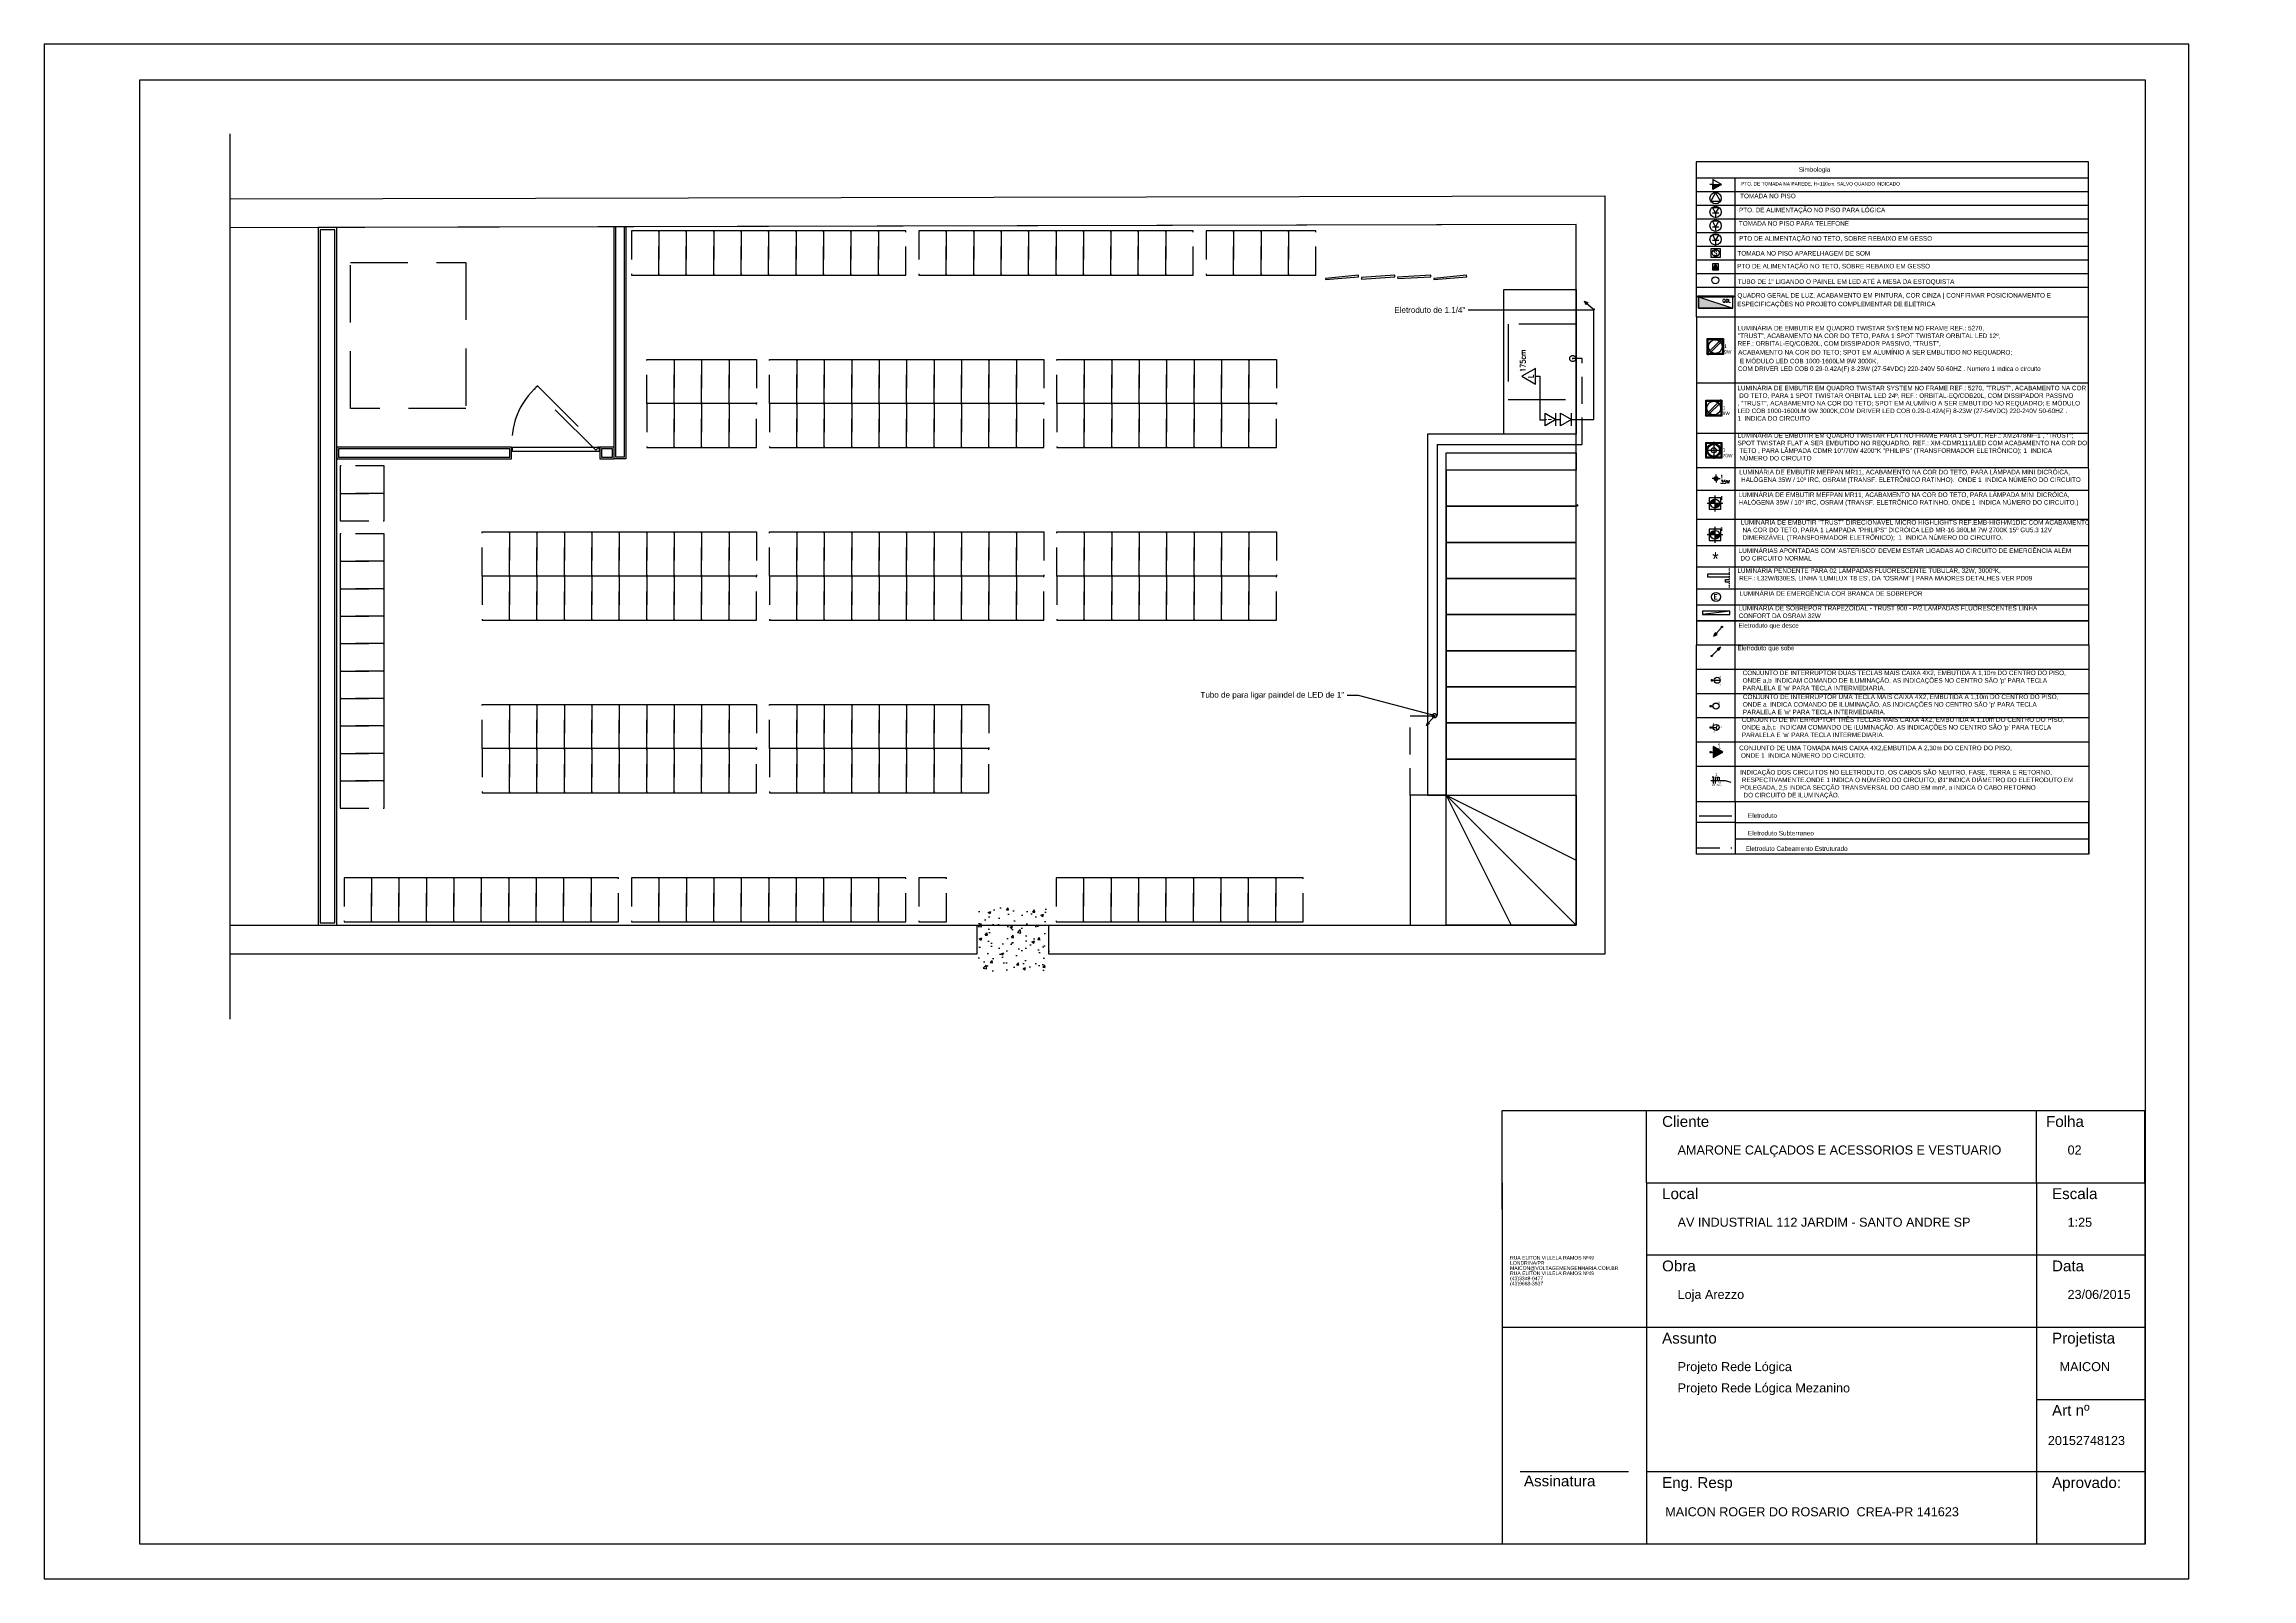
# Paper-space layout 'Projeto Lógica Mezanino' of a CAD drawing. Header units: millimetres. Extents: x 6 to 618, y 3 to 428.
# The model-space entities are those that its viewports show. They can reach past a viewport. Long polylines and large blocks are cut down to what shows.
import ezdxf
from ezdxf import colors
from ezdxf.entities.mleader import LeaderData, LeaderLine
from ezdxf.enums import TextEntityAlignment as Align
from ezdxf.math import Vec2, Vec3

# ---------------------------------------------------------------- set-up
doc = ezdxf.new("R2010")
doc.units = ezdxf.units.MM
for name, pattern in [('DASHDOT', [1, 0.5, -0.25, 0, -0.25]), ('DASHED', [0.75, 0.5, -0.25]), ('HIDDEN', [9.525, 6.35, -3.175])]:
    doc.linetypes.add(name, pattern=pattern)
for name, color, linetype in [('1', 1, 'Continuous'), ('ALVEN_M', 140, 'Continuous'), ('DIVIS_F', 60, 'Continuous'), ('DIVIS_M', 3, 'Continuous'), ('DIVIS_P', 60, 'HIDDEN'), ('Eletroduto 4', 10, 'Continuous'), ('Eletroduto 5', 2, 'Continuous'), ('Eletrodutos Dados', 170, 'Continuous'), ('ESCAD_M', 33, 'Continuous'), ('ESQUA_P', 101, 'HIDDEN'), ('Fases', 7, 'Continuous'), ('GRAFISMO_P', 52, 'DASHDOT'), ('LUMINARIA_TETO', 10, 'Continuous'), ('MARGEM', 227, 'Continuous'), ('MOVEL_M', 42, 'Continuous'), ('MOVEL_P', 41, 'HIDDEN'), ('TEXTO_CIRCUITO', 7, 'Continuous'), ('TOMADA', 10, 'Continuous'), ('Tomada Logica', 170, 'Continuous'), ('Vieport', 6, 'Continuous')]:
    doc.layers.add(name, color=color, linetype=linetype)
doc.layers.add('DI-Textos do quadro', color=7, linetype='Continuous', lineweight=20)
doc.layers.get('MOVEL_M').off()
doc.layers.get('Vieport').off()
doc.styles.add('ARIAL', font='arial.ttf')
doc.styles.add('BEBO_[REGULAR]', font='arial.ttf')
doc.styles.add('carimbos$0$XrefBarra$0$COTA', font='ROMANS.shx', dxfattribs={"width": 0.9})
doc.styles.add('ROMANS', font='ROMANS.SHX', dxfattribs={"height": 1.5})
doc.styles.get("Standard").update_dxf_attribs({"font": 'arial.ttf', "height": 1})
doc.styles.add('Texto Legenda', font='arial.ttf', dxfattribs={"height": 2.5})
doc.styles.add('Z_AUX1', font='romans.shx', dxfattribs={"width": 0.85, "height": 0.15})
doc.styles.add('Z_AUX50', font='romans.shx', dxfattribs={"width": 0.85, "height": 7.5})

# ---------------------------------------------------------------- blocks, each defined once
blk = doc.blocks.new('Legenda ABNT')
for p, q in [((134.35, 22.25), (312.35, 22.25)), ((134.35, -5.1), (134.35, 22.25)), ((174.35, 2.25), (174.35, 22.25)), ((282.35, 2.25), (282.35, 22.25)), ((312.35, 2.25), (312.35, 22.25)), ((312.35, 22.25), (312.35, 22.25)), ((134.35, 2.25), (134.35, -77.75)), ((174.35, 2.25), (312.35, 2.25)), ((174.35, 2.25), (174.35, -77.75)), ((282.35, 2.25), (282.35, -77.75)), ((312.35, 2.25), (312.35, -77.75)), ((174.35, -17.75), (312.35, -17.75)), ((134.35, -37.75), (312.35, -37.75)), ((282.35, -57.75), (312.35, -57.75)), ((134.35, -77.75), (134.35, -97.75)), ((139.35, -77.75), (169.35, -77.75)), ((174.35, -77.75), (312.35, -77.75)), ((174.35, -77.75), (174.35, -97.75)), ((282.35, -77.75), (282.35, -97.75)), ((312.35, -77.75), (312.35, -97.75)), ((134.35, -97.75), (312.35, -97.75)), ((312.35, -97.75), (312.35, -97.75))]:
    blk.add_line(p, q)
for s, height, p in [('Cliente', 3, (178.63, 17.73)), ('Folha', 3, (284.97, 17.73)), ('Local', 3, (178.63, -2.27)), ('Escala', 3, (286.63, -2.27)), ('RUA ELITON VILLELA RAMOS Nº49 ', 1, (136.53, -19.02)), ('(43)3348-0477', 1, (136.53, -24.74)), ('LONDRINA/PR', 1, (136.53, -20.45)), ('MAICON@VOLTAGEMENGENHARIA.COM.BR', 1, (136.53, -21.88)), ('RUA ELITON VILLELA RAMOS Nº49 ', 1, (136.53, -23.31)), ('Obra', 3, (178.63, -22.27)), ('Data', 3, (286.63, -22.27)), ('(43)9668-3937', 1, (136.53, -26.17)), ('Assunto', 3, (178.63, -42.27)), ('Projetista', 3, (286.63, -42.27)), ('Art nº', 3, (286.63, -62.27)), ('Assinatura', 3, (140.37, -81.82)), ('Eng. Resp', 3, (178.63, -82.27)), ('Aprovado:', 3, (286.63, -82.27))]:
    blk.add_text(s, height=height).set_placement(p)
at = {"style": 'Texto Legenda'}
for tag, p in [('CLIENTE:', (182.93, 10.08)), ('FOLHA', (290.93, 10.08)), ('LOCAL', (182.93, -9.92)), ('ESCALA', (290.93, -9.92)), ('OBRA', (182.93, -29.92)), ('DATA:', (290.93, -29.92)), ('D1', (182.93, -49.92)), ('PROJETISTA', (288.73, -49.92)), ('D2', (182.93, -55.8)), ('D3', (182.93, -61.83)), ('D4', (182.93, -67.86)), ('D5', (182.93, -73.89)), ('APROVADO:', (290.93, -89.92))]:
    blk.add_attdef(tag, p, '', height=2.5, dxfattribs=at)
blk = doc.blocks.new('mini-dicroica')
at = {"color": 0}
for q in [(-0.175, 0), (0, 0.175), (0, -0.175), (0.175, 0)]:
    blk.add_line((0, 0), q, dxfattribs=at)
at = {"color": 0, "const_width": 0.111}
blk.add_lwpolyline([(-0.056, 0, 1), (0.056, 0, 1)], format="xyb", close=True, dxfattribs=at)
at = {"color": 2, "style": 'ROMANS'}
for tag, p in [('GRAU', (0.184, -0.164)), ('POTENCIA', (0.19, -0.434))]:
    blk.add_attdef(tag, p, '', height=0.15, dxfattribs=at)
blk = doc.blocks.new('l-dicro-exn')
h = blk.add_hatch(color=0)
h.paths.add_polyline_path([(0, 0.194, 0.414214), (-0.194, 0), (0, 0)])
h.paths.add_polyline_path([(0.194, 0), (0, 0), (0, -0.194, 0.414214)])
at = {"color": 0}
for p, q in [((0, 0), (-0.349, 0)), ((0, 0), (0, 0.349)), ((0.349, 0), (0, 0)), ((0, -0.349), (0, 0))]:
    blk.add_line(p, q, dxfattribs=at)
blk.add_lwpolyline([(-0.25, -0.25), (0.25, -0.25), (0.25, 0.25), (-0.25, 0.25)], close=True, dxfattribs=at)
blk.add_circle((0, 0), 0.194, dxfattribs=at)
at = {"color": 0, "style": 'ROMANS'}
blk.add_attdef('EX?', (0.237, 0.169), '', height=0.15, dxfattribs=at)
blk = doc.blocks.new('LUMINARIA FLUOR 36W')
at = {"color": 0}
blk.add_line((-60, -7), (60, 7), dxfattribs=at)
blk.add_lwpolyline([(-60, -7), (60, -7), (60, 7), (-60, 7)], close=True, dxfattribs=at)
blk = doc.blocks.new('LUMINARIA EMERGENCIA')
at = {"color": 0}
blk.add_circle((0, 0), 0.197, dxfattribs=at)
at = {"color": 0, "style": 'carimbos$0$XrefBarra$0$COTA'}
blk.add_text('E', height=0.2, rotation=0.00033, dxfattribs=at).set_placement((-0.1, -0.1))
blk = doc.blocks.new('LUMINARIA TRUST_AR111')
at = {"color": 0}
for points in [[(-0.38, -0.318), (0.324, 0.375)], [(-0.324, -0.375), (0.38, 0.318)]]:
    blk.add_lwpolyline(points, dxfattribs=at)
for points in [[(-0.352, 0.347), (0.352, 0.347), (0.352, -0.347), (-0.352, -0.347)], [(-0.312, 0.307), (0.312, 0.307), (0.312, -0.307), (-0.312, -0.307)]]:
    blk.add_lwpolyline(points, close=True, dxfattribs=at)
blk.add_circle((0, 0), 0.3, dxfattribs=at)
at = {"color": 0, "style": 'BEBO_[REGULAR]'}
blk.add_attdef('GRAU', (0.392, -0.057), '', height=0.15, dxfattribs=at)
blk.add_attdef('VOLTAGEM', text='', height=0.15, dxfattribs=at).set_placement((0.392, -0.351), align=Align.BOTTOM_LEFT)
blk = doc.blocks.new('LUMINARIA TRUST_CDMR')
at = {"color": 0}
for p, q in [((-0.38, 0), (0.38, 0)), ((0, 0.375), (0, -0.375))]:
    blk.add_line(p, q, dxfattribs=at)
for points in [[(-0.352, 0.347), (0.352, 0.347), (0.352, -0.347), (-0.352, -0.347)], [(-0.312, 0.307), (0.312, 0.307), (0.312, -0.307), (-0.312, -0.307)]]:
    blk.add_lwpolyline(points, close=True, dxfattribs=at)
for radius in [0.3, 0.26, 0.11]:
    blk.add_circle((0, 0), radius, dxfattribs=at)
at = {"color": 0, "style": 'BEBO_[REGULAR]'}
blk.add_attdef('GRAU', (0.392, -0.057), '', height=0.15, dxfattribs=at)
blk.add_attdef('VOLTAGEM', text='', height=0.15, dxfattribs=at).set_placement((0.392, -0.351), align=Align.BOTTOM_LEFT)
blk = doc.blocks.new('*U63')
at = {"layer": 'TOMADA'}
blk.add_line((-1, 0), (1, 0), dxfattribs=at)
blk = doc.blocks.new('*U64')
at = {"layer": 'TOMADA', "color": 0, "linetype": 'ByBlock', "lineweight": -2, "transparency": 16777216}
blk.add_blockref('*U63', (3428.8, 3815.7), dxfattribs=at)
for p, rotation in [((3430.3, 3816.6), 239.9999999999999), ((3430.3, 3814.8), 119.9999999999999)]:
    blk.add_blockref('*U63', p, dxfattribs=dict(at, rotation=rotation))
blk = doc.blocks.new('*U42')
for points in [[(0, -3), (3, -3), (3, 0), (0, 0)], [(3, 0), (195, 0), (195, -3), (3, -3)], [(195, -3), (198, -3), (198, 0), (195, 0)], [(0, -3), (3, -3), (3, -60), (0, -60)], [(195, -3), (198, -3), (198, -60), (195, -60)], [(0, -63), (3, -63), (3, -60), (0, -60)], [(3, -63), (195, -63), (195, -60), (3, -60)], [(195, -63), (198, -63), (198, -60), (195, -60)]]:
    blk.add_lwpolyline(points, close=True)
at = {"layer": 'MOVEL_P', "ltscale": 0.5}
for points in [[(4, -31.3), (4, -0.8), (23, -0.8), (23, -31.3)], [(23, -31.3), (23, -0.8), (42, -0.8), (42, -31.3)], [(42, -31.3), (42, -0.8), (61, -0.8), (61, -31.3)], [(61, -31.3), (61, -0.8), (80, -0.8), (80, -31.3)], [(80, -31.3), (80, -0.8), (99, -0.8), (99, -31.3)], [(99, -31.3), (99, -0.8), (118, -0.8), (118, -31.3)], [(118, -31.3), (118, -0.8), (137, -0.8), (137, -31.3)], [(137, -31.3), (137, -0.8), (156, -0.8), (156, -31.3)], [(156, -31.3), (156, -0.8), (175, -0.8), (175, -31.3)], [(175, -31.3), (175, -0.8), (194, -0.8), (194, -31.3)], [(4, -31.3), (4, -61.8), (23, -61.8), (23, -31.3)], [(23, -31.3), (23, -61.8), (42, -61.8), (42, -31.3)], [(42, -31.3), (42, -61.8), (61, -61.8), (61, -31.3)], [(61, -31.3), (61, -61.8), (80, -61.8), (80, -31.3)], [(80, -31.3), (80, -61.8), (99, -61.8), (99, -31.3)], [(99, -31.3), (99, -61.8), (118, -61.8), (118, -31.3)], [(118, -31.3), (118, -61.8), (137, -61.8), (137, -31.3)], [(137, -31.3), (137, -61.8), (156, -61.8), (156, -31.3)], [(156, -31.3), (156, -61.8), (175, -61.8), (175, -31.3)], [(175, -31.3), (175, -61.8), (194, -61.8), (194, -31.3)]]:
    blk.add_lwpolyline(points, close=True, dxfattribs=at)
blk = doc.blocks.new('*U46')
for points in [[(0, 30), (3, 30), (3, 33), (0, 33)], [(3, 33), (195, 33), (195, 30), (3, 30)], [(195, 30), (198, 30), (198, 33), (195, 33)], [(0, 30), (3, 30), (3, 3), (0, 3)], [(195, 30), (198, 30), (198, 3), (195, 3)], [(0, 0), (3, 0), (3, 3), (0, 3)], [(3, 0), (195, 0), (195, 3), (3, 3)], [(195, 0), (198, 0), (198, 3), (195, 3)]]:
    blk.add_lwpolyline(points, close=True)
at = {"layer": 'MOVEL_P', "ltscale": 0.5}
for points in [[(4, 31.7), (4, 1.2), (23, 1.2), (23, 31.7)], [(23, 31.7), (23, 1.2), (42, 1.2), (42, 31.7)], [(42, 31.7), (42, 1.2), (61, 1.2), (61, 31.7)], [(61, 31.7), (61, 1.2), (80, 1.2), (80, 31.7)], [(80, 31.7), (80, 1.2), (99, 1.2), (99, 31.7)], [(99, 31.7), (99, 1.2), (118, 1.2), (118, 31.7)], [(118, 31.7), (118, 1.2), (137, 1.2), (137, 31.7)], [(137, 31.7), (137, 1.2), (156, 1.2), (156, 31.7)], [(156, 31.7), (156, 1.2), (175, 1.2), (175, 31.7)], [(175, 31.7), (175, 1.2), (194, 1.2), (194, 31.7)]]:
    blk.add_lwpolyline(points, close=True, dxfattribs=at)
blk = doc.blocks.new('*U52')
for points in [[(0, 30), (3, 30), (3, 33), (0, 33)], [(3, 33), (43, 33), (43, 30), (3, 30)], [(43, 30), (46, 30), (46, 33), (43, 33)], [(0, 30), (3, 30), (3, 3), (0, 3)], [(43, 30), (46, 30), (46, 3), (43, 3)], [(0, 0), (3, 0), (3, 3), (0, 3)], [(3, 0), (43, 0), (43, 3), (3, 3)], [(43, 0), (46, 0), (46, 3), (43, 3)]]:
    blk.add_lwpolyline(points, close=True)
at = {"layer": 'MOVEL_P', "ltscale": 0.5}
for points in [[(4, 31.7), (4, 1.2), (23, 1.2), (23, 31.7)], [(23, 31.7), (23, 1.2), (42, 1.2), (42, 31.7)]]:
    blk.add_lwpolyline(points, close=True, dxfattribs=at)
blk = doc.blocks.new('*U49')
for points in [[(0, -3), (3, -3), (3, 0), (0, 0)], [(3, 0), (157, 0), (157, -3), (3, -3)], [(157, -3), (160, -3), (160, 0), (157, 0)], [(0, -3), (3, -3), (3, -60), (0, -60)], [(157, -3), (160, -3), (160, -60), (157, -60)], [(0, -63), (3, -63), (3, -60), (0, -60)], [(3, -63), (157, -63), (157, -60), (3, -60)], [(157, -63), (160, -63), (160, -60), (157, -60)]]:
    blk.add_lwpolyline(points, close=True)
at = {"layer": 'MOVEL_P', "ltscale": 0.5}
for points in [[(4, -31.3), (4, -0.8), (23, -0.8), (23, -31.3)], [(23, -31.3), (23, -0.8), (42, -0.8), (42, -31.3)], [(42, -31.3), (42, -0.8), (61, -0.8), (61, -31.3)], [(61, -31.3), (61, -0.8), (80, -0.8), (80, -31.3)], [(80, -31.3), (80, -0.8), (99, -0.8), (99, -31.3)], [(99, -31.3), (99, -0.8), (118, -0.8), (118, -31.3)], [(118, -31.3), (118, -0.8), (137, -0.8), (137, -31.3)], [(137, -31.3), (137, -0.8), (156, -0.8), (156, -31.3)], [(4, -31.3), (4, -61.8), (23, -61.8), (23, -31.3)], [(23, -31.3), (23, -61.8), (42, -61.8), (42, -31.3)], [(42, -31.3), (42, -61.8), (61, -61.8), (61, -31.3)], [(61, -31.3), (61, -61.8), (80, -61.8), (80, -31.3)], [(80, -31.3), (80, -61.8), (99, -61.8), (99, -31.3)], [(99, -31.3), (99, -61.8), (118, -61.8), (118, -31.3)], [(118, -31.3), (118, -61.8), (137, -61.8), (137, -31.3)], [(137, -31.3), (137, -61.8), (156, -61.8), (156, -31.3)]]:
    blk.add_lwpolyline(points, close=True, dxfattribs=at)
blk = doc.blocks.new('*U51')
for points in [[(0, -3), (3, -3), (3, 0), (0, 0)], [(3, 0), (81, 0), (81, -3), (3, -3)], [(81, -3), (84, -3), (84, 0), (81, 0)], [(0, -3), (3, -3), (3, -60), (0, -60)], [(81, -3), (84, -3), (84, -60), (81, -60)], [(0, -63), (3, -63), (3, -60), (0, -60)], [(3, -63), (81, -63), (81, -60), (3, -60)], [(81, -63), (84, -63), (84, -60), (81, -60)]]:
    blk.add_lwpolyline(points, close=True)
at = {"layer": 'MOVEL_P', "ltscale": 0.5}
for points in [[(4, -31.3), (4, -0.8), (23, -0.8), (23, -31.3)], [(23, -31.3), (23, -0.8), (42, -0.8), (42, -31.3)], [(42, -31.3), (42, -0.8), (61, -0.8), (61, -31.3)], [(61, -31.3), (61, -0.8), (80, -0.8), (80, -31.3)], [(4, -31.3), (4, -61.8), (23, -61.8), (23, -31.3)], [(23, -31.3), (23, -61.8), (42, -61.8), (42, -31.3)], [(42, -31.3), (42, -61.8), (61, -61.8), (61, -31.3)], [(61, -31.3), (61, -61.8), (80, -61.8), (80, -31.3)]]:
    blk.add_lwpolyline(points, close=True, dxfattribs=at)
blk = doc.blocks.new('*U48')
for points in [[(0, 30), (3, 30), (3, 33), (0, 33)], [(3, 33), (24, 33), (24, 30), (3, 30)], [(24, 30), (27, 30), (27, 33), (24, 33)], [(0, 30), (3, 30), (3, 3), (0, 3)], [(24, 30), (27, 30), (27, 3), (24, 3)], [(0, 0), (3, 0), (3, 3), (0, 3)], [(3, 0), (24, 0), (24, 3), (3, 3)], [(24, 0), (27, 0), (27, 3), (24, 3)]]:
    blk.add_lwpolyline(points, close=True)
at = {"layer": 'MOVEL_P', "ltscale": 0.5}
blk.add_lwpolyline([(4, 31.7), (4, 1.2), (23, 1.2), (23, 31.7)], close=True, dxfattribs=at)
blk = doc.blocks.new('PE_TELEFONE_BAIXO')
for p, q in [((-0.176, 0.125), (0.176, 0.125)), ((0, 0.125), (0, 0))]:
    blk.add_line(p, q)
blk.add_lwpolyline([(0, 0.125), (-0.176, 0.429), (0.176, 0.429)], close=True)
at = {"style": 'Z_AUX1', "width": 0.85}
blk.add_attdef('TIPO', text='', height=0.15, dxfattribs=at).set_placement((0, 0.328), align=Align.MIDDLE_CENTER)
blk = doc.blocks.new('*U47')
for points in [[(0, 30), (3, 30), (3, 33), (0, 33)], [(3, 33), (81, 33), (81, 30), (3, 30)], [(81, 30), (84, 30), (84, 33), (81, 33)], [(0, 30), (3, 30), (3, 3), (0, 3)], [(81, 30), (84, 30), (84, 3), (81, 3)], [(0, 0), (3, 0), (3, 3), (0, 3)], [(3, 0), (81, 0), (81, 3), (3, 3)], [(81, 0), (84, 0), (84, 3), (81, 3)]]:
    blk.add_lwpolyline(points, close=True)
at = {"layer": 'MOVEL_P', "ltscale": 0.5}
for points in [[(4, 31.7), (4, 1.2), (23, 1.2), (23, 31.7)], [(23, 31.7), (23, 1.2), (42, 1.2), (42, 31.7)], [(42, 31.7), (42, 1.2), (61, 1.2), (61, 31.7)], [(61, 31.7), (61, 1.2), (80, 1.2), (80, 31.7)]]:
    blk.add_lwpolyline(points, close=True, dxfattribs=at)
blk = doc.blocks.new('_ARZ_ARMARIO FUNCIONARIOS')
for points in [[(0, -33), (-1, -33), (-1, -1), (-99.9, -1), (-99.9, -33), (-100.9, -33), (-100.9, 0), (0, 0)], [(-75.9, -33), (-74.9, -33), (-74.9, -1), (-75.9, -1)], [(-50.9, -33), (-49.9, -33), (-49.9, -1), (-50.9, -1)], [(-25.9, -33), (-24.9, -33), (-24.9, -1), (-25.9, -1)], [(-76.4, -33), (-76.4, -32), (-99.4, -32), (-99.4, -33)], [(-51.4, -33), (-51.4, -32), (-74.4, -32), (-74.4, -33)], [(-26.4, -33), (-26.4, -32), (-49.4, -32), (-49.4, -33)], [(-1.5, -33), (-1.5, -32), (-24.4, -32), (-24.4, -33)]]:
    blk.add_lwpolyline(points, close=True)
at = {"layer": 'MOVEL_P'}
for points in [[(-76.4, -33), (-76.5, -32), (-99.4, -34.1), (-99.3, -35)], [(-51.4, -33), (-51.4, -32), (-74.4, -33.6), (-74.3, -34.6)], [(-26.4, -33), (-26.4, -32), (-49.4, -33.2), (-49.3, -34.2)], [(-1.5, -33), (-1.6, -32), (-24.4, -34.1), (-24.3, -35)]]:
    blk.add_lwpolyline(points, close=True, dxfattribs=at)
blk = doc.blocks.new('*U50')
for points in [[(0, 30), (3, 30), (3, 33), (0, 33)], [(3, 33), (176, 33), (176, 30), (3, 30)], [(176, 30), (179, 30), (179, 33), (176, 33)], [(0, 30), (3, 30), (3, 3), (0, 3)], [(176, 30), (179, 30), (179, 3), (176, 3)], [(0, 0), (3, 0), (3, 3), (0, 3)], [(3, 0), (176, 0), (176, 3), (3, 3)], [(176, 0), (179, 0), (179, 3), (176, 3)]]:
    blk.add_lwpolyline(points, close=True)
at = {"layer": 'MOVEL_P', "ltscale": 0.5}
for points in [[(4, 31.7), (4, 1.2), (23, 1.2), (23, 31.7)], [(23, 31.7), (23, 1.2), (42, 1.2), (42, 31.7)], [(42, 31.7), (42, 1.2), (61, 1.2), (61, 31.7)], [(61, 31.7), (61, 1.2), (80, 1.2), (80, 31.7)], [(80, 31.7), (80, 1.2), (99, 1.2), (99, 31.7)], [(99, 31.7), (99, 1.2), (118, 1.2), (118, 31.7)], [(118, 31.7), (118, 1.2), (137, 1.2), (137, 31.7)], [(137, 31.7), (137, 1.2), (156, 1.2), (156, 31.7)], [(156, 31.7), (156, 1.2), (175, 1.2), (175, 31.7)]]:
    blk.add_lwpolyline(points, close=True, dxfattribs=at)
blk = doc.blocks.new('PE_TOMADA_BAIXA')
blk.add_line((0, 0.125), (0, 0))
blk.add_lwpolyline([(0, 0.5), (-0.217, 0.125), (0.217, 0.125)], close=True)
at = {"style": 'Z_AUX1', "width": 0.85}
blk.add_attdef('TIPO', text='', height=0.15, dxfattribs=at).set_placement((0, 0.25), align=Align.MIDDLE_CENTER)
blk.add_attdef('TIPO', text='', height=0.15, dxfattribs=at).set_placement((0.117, 0.35), align=Align.BOTTOM_LEFT)
blk = doc.blocks.new('_None')

msp = doc.modelspace()

# ---------------------------------------------------------------- hatches: boundary and pattern name
for points in [[(16664.6, 14256.1), (16670.6, 14256.1), (16664.6, 14252.7)], [(16668.7, 14197.2), (16666.6, 14201.4), (16664.5, 14197.2)], [(16678.5, 14170.5), (16654.8, 14170.5), (16654.8, 14178.4)]]:
    msp.add_hatch(color=256).paths.add_polyline_path(points)
at = {"layer": '1', "lineweight": 5}
for points in [[(16328.5, 13040.9), (16327.8, 13041.5), (16326.9, 13039.1)], [(16327.8, 13041.5), (16326.9, 13039.1), (16328.5, 13040.9)]]:
    msp.add_hatch(color=4, dxfattribs=at).paths.add_polyline_path(points)
at = {"layer": 'ALVEN_M'}
h = msp.add_hatch(dxfattribs=at)
h.set_pattern_fill('AR-CONC', color=255, scale=0.1)
h.set_pattern_definition([(50, (13416.55, 20603.294), (18.218467, -1.593909), [1.905, -20.955]), (355, (13416.55, 20603.294), (-3.52434, 19.105685), [1.524, -16.76406]), (100.45144, (13418.068, 20603.161), (14.694125, 17.511775), [1.619, -17.809024]), (46.1842, (13416.55, 20608.374), (27.107904, -4.20423), [2.8575, -31.4325]), (96.63556, (13418.809, 20608.024), (23.74041, 24.74261), [2.4285, -26.71356]), (351.18415, (13416.55, 20608.374), (23.74041, 24.74261), [2.286, -25.14597]), (21, (13419.09, 20607.104), (15.16144, -10.22652), [1.905, -20.955]), (326, (13419.09, 20607.104), (6.180203, 18.418797), [1.524, -16.764]), (71.45144, (13420.353, 20606.252), (21.341642, 8.192277), [1.619, -17.808994]), (37.5, (13416.5497, 20603.294), (0.3088603, 8.455504), [0, -16.5608, 0, -17.018, 0, -16.8275]), (7.5, (13416.55, 20603.294), (6.681966, 10.018057), [0, -9.7028, 0, -16.1798, 0, -6.4135]), (327.5, (13410.8855, 20603.294), (13.5590595, -0.5728744), [0, -6.35, 0, -19.812, 0, -26.289]), (317.5, (13408.345, 20603.294), (14.812918, 2.542649), [0, -8.255, 0, -13.1572, 0, -18.669])])
h.paths.add_polyline_path([(16015.8, 12868.9), (16015.8, 12912.9), (16065.8, 12912.9), (16065.8, 12868.9)])
at = {"layer": 'TEXTO_CIRCUITO', "ltscale": 0.05}
for points in [[(16666.9, 13945.3), (16666.2, 13945.9), (16665.3, 13943.4)], [(16666.2, 13945.9), (16665.3, 13943.4), (16666.9, 13945.3)], [(16668.3, 13934.1), (16668.9, 13933.5), (16670, 13935.8)], [(16668.9, 13933.5), (16670, 13935.8), (16668.3, 13934.1)], [(16438.3, 13331.2), (16438.9, 13331.9), (16436.4, 13332.8)], [(16438.9, 13331.9), (16436.4, 13332.8), (16438.3, 13331.2)]]:
    msp.add_hatch(color=4, dxfattribs=at).paths.add_polyline_path(points)
at = {"layer": 'TOMADA'}
h = msp.add_hatch(color=256, dxfattribs=at)
h.dxf.hatch_style = 1
h.paths.add_polyline_path([(16671.5, 13863.3), (16664.8, 13867.1), (16664.8, 13859.4)])

# ---------------------------------------------------------------- linework, layer by layer
for p, q in [((16664.6, 14256.1), (16662.7, 14256.1)), ((16666.6, 14250.6), (16663.2, 14244.7)), ((16670.6, 14256.1), (16664.6, 14259.6)), ((16664.6, 14259.6), (16664.6, 14256.1)), ((16664.6, 14256.1), (16670.6, 14256.1)), ((16664.6, 14256.1), (16670.6, 14256.1)), ((16670.6, 14256.1), (16664.6, 14252.7)), ((16664.6, 14252.7), (16664.6, 14256.1)), ((16670, 14244.7), (16666.6, 14250.6)), ((16663.2, 14244.7), (16670, 14244.7)), ((16666.6, 14236.5), (16664.4, 14240.4)), ((16664.4, 14240.4), (16668.9, 14240.4)), ((16664.4, 14236.5), (16668.9, 14236.5)), ((16668.9, 14240.4), (16666.6, 14236.5)), ((16666.6, 14236.5), (16666.6, 14233.2)), ((16664.4, 14227), (16668.9, 14227)), ((16664.4, 14217.6), (16668.9, 14217.6)), ((16666.6, 14227), (16666.6, 14223.8)), ((16666.6, 14217.6), (16666.6, 14214.3)), ((16664.5, 14197.2), (16666.6, 14201.4)), ((16666.6, 14201.4), (16668.7, 14197.2))]:
    msp.add_line(p, q)
at = {"color": 252, "true_color": 0xa18e89}
msp.add_lwpolyline([(16653.2, 14164.5), (16924.8, 14164.5), (16924.8, 14271.9), (16653.2, 14271.9)], close=True, dxfattribs=at)
for points in [[(16653.2, 14260.9), (16924.8, 14260.9)], [(16680, 14260.9), (16680, 14164.5)]]:
    msp.add_lwpolyline(points, dxfattribs=at)
for points in [[(16666.6, 14227), (16664.4, 14231), (16668.9, 14231)], [(16666.6, 14217.6), (16664.4, 14221.5), (16668.9, 14221.5)], [(16669.8, 14205.6), (16663.5, 14205.6), (16663.5, 14211.9), (16669.8, 14211.9)], [(16679.3, 14178.4), (16679.3, 14178.8), (16654, 14178.8), (16654, 14178.4)], [(16654.8, 14170.5), (16678.5, 14170.5), (16678.5, 14178.4), (16654.8, 14178.4)], [(16430.8, 13385.9), (15559.8, 13383.8), (15559.8, 12900.9), (16430.8, 12900.9)], [(16380.8, 13240.9), (16380.8, 13340.9), (16430.8, 13340.9), (16430.8, 13240.9)]]:
    msp.add_lwpolyline(points, close=True)
at = {"color": 0}
msp.add_lwpolyline([(16664.5, 14197.2), (16668.7, 14197.2), (16668.7, 14201.4), (16664.5, 14201.4)], close=True, dxfattribs=at)
msp.add_lwpolyline([(16678.5, 14170.5), (16654.8, 14170.5), (16654.8, 14178.4), (16678.5, 14170.5)])
for centre, radius in [((16666.6, 14246.7), 3.95), ((16666.6, 14237.2), 3.95), ((16666.6, 14227.7), 3.95), ((16666.6, 14218.2), 3.95), ((16666.6, 14208.8), 2.37)]:
    msp.add_circle(centre, radius)
at = {"layer": '1', "color": 4, "lineweight": 5}
for p, q in [((16332.3, 13045.2), (16326.9, 13039.1)), ((16326.9, 13039.1), (16332.3, 13045.2)), ((16326.9, 13039.1), (16327.8, 13041.5)), ((16326.9, 13039.1), (16327.8, 13041.5)), ((16326.9, 13039.1), (16329.2, 13040.3)), ((16329.2, 13040.3), (16327.8, 13041.5))]:
    msp.add_line(p, q, dxfattribs=at)
msp.add_circle((16332.6, 13045.5), 0.438, dxfattribs=at)
msp.add_circle((16332.6, 13045.5), 0.438, dxfattribs=at)
at = {"layer": 'ALVEN_M'}
for points in [[(15498.9, 13403.7), (16450.8, 13405.9), (16450.8, 12880.9), (16065.8, 12880.9), (16065.8, 12900.9), (16430.8, 12900.9), (16430.8, 13385.9), (15498.9, 13383.7)], [(15498.9, 12900.9), (16015.8, 12900.9), (16015.8, 12880.9), (15498.9, 12880.9)]]:
    msp.add_lwpolyline(points, dxfattribs=at)
at = {"layer": 'DIVIS_F'}
msp.add_lwpolyline([(16430.8, 13240.9), (16327.8, 13240.9), (16327.8, 12990.9), (16340.8, 12990.9), (16340.8, 13227.9), (16430.8, 13227.9), (16430.8, 13240.9)], dxfattribs=at)
at = {"layer": 'DIVIS_M'}
for points in [[(15559.8, 12900.9), (15572.8, 12900.9), (15572.8, 13383.8), (15559.8, 13383.8)], [(15561.3, 12902.4), (15571.3, 12902.4), (15571.3, 13382.3), (15561.3, 13382.3)], [(15693.8, 13223.8), (15693.8, 13231.8), (15572.8, 13231.8), (15572.8, 13223.8)], [(15692.6, 13225), (15692.6, 13230.6), (15574, 13230.6), (15574, 13225)], [(15754.3, 13228.8), (15694.3, 13228.8), (15694.3, 13231.8), (15754.3, 13231.8)], [(15764.8, 13223.8), (15764.8, 13231.8), (15754.8, 13231.8), (15754.8, 13223.8)], [(15763.6, 13225), (15763.6, 13230.6), (15756, 13230.6), (15756, 13225)]]:
    msp.add_lwpolyline(points, close=True, dxfattribs=at)
for points in [[(15772.8, 13384.3), (15772.8, 13223.8), (15764.8, 13223.8), (15764.8, 13384.3)], [(15771.6, 13384.3), (15771.6, 13225), (15766, 13225), (15766, 13384.3)]]:
    msp.add_lwpolyline(points, dxfattribs=at)
at = {"layer": 'DIVIS_P'}
msp.add_lwpolyline([(15752.1, 13229.7), (15709.7, 13272.1), (15711.8, 13274.3), (15754.3, 13231.8)], close=True, dxfattribs=at)
msp.add_arc((15745.5, 13235.1), 51.6, 130.71, 186.9913, dxfattribs=at)
at = {"layer": 'Eletroduto 4', "linetype": 'Continuous', "ltscale": 5}
for p, q in [((16653.4, 14164.5), (16653.4, 13954.3)), ((16680, 14164.5), (16680, 13954.3)), ((16925.1, 13954.2), (16924.8, 14164.5)), ((16653.4, 13954.3), (16653.4, 13937.5)), ((16653.4, 13954.3), (16925.1, 13954.3)), ((16680, 13954.3), (16680, 13870.4)), ((16925.1, 13937.5), (16925.1, 13954.2)), ((16653.4, 13937.5), (16925.1, 13937.5)), ((16653.4, 13870.3), (16653.4, 13937.5)), ((16925.1, 13937.5), (16925.1, 13870.3)), ((16653.4, 13920.7), (16925.1, 13920.7)), ((16653.4, 13903.9), (16925.1, 13903.9)), ((16653.4, 13887.1), (16925.1, 13887.1)), ((16653.4, 13870.3), (16925.1, 13870.3)), ((16653.4, 13853.5), (16653.4, 13870.3)), ((16680, 13870.4), (16680, 13853.8)), ((16925.1, 13870.3), (16925.1, 13853.5)), ((16653.4, 13853.5), (16925.1, 13853.5)), ((16653.4, 13829), (16653.4, 13853.5)), ((16680, 13853.8), (16680, 13828.9)), ((16925.1, 13853.5), (16925.1, 13829)), ((16653.4, 13829), (16925.1, 13829)), ((16655.3, 13819.2), (16677.9, 13819.2))]:
    msp.add_line(p, q, dxfattribs=at)
at = {"layer": 'Eletroduto 4', "ltscale": 5}
for p, q in [((16653.4, 13792.6), (16653.4, 13829)), ((16680.1, 13829), (16680.1, 13792.6))]:
    msp.add_line(p, q, dxfattribs=at)
at = {"layer": 'Eletroduto 4', "linetype": 'ByBlock', "ltscale": 5}
for p, q in [((16925.1, 13792.6), (16925.1, 13829)), ((16925.1, 13829), (16925.1, 13792.6)), ((16680.1, 13814.4), (16653.5, 13814.4)), ((16680.1, 13814.4), (16925.1, 13814.4)), ((16680.4, 13803.1), (16925.3, 13803.1)), ((16925.1, 13814.4), (16925.1, 13808.5)), ((16925.1, 13808.5), (16925.1, 13814.4)), ((16925.1, 13814.4), (16925.1, 13792.6)), ((16925.1, 13792.6), (16653.2, 13792.6))]:
    msp.add_line(p, q, dxfattribs=at)
at = {"layer": 'Eletroduto 5', "linetype": 'DASHED', "ltscale": 6}
for p, q in [((16435.1, 13293.2), (16428.1, 13293.2)), ((16428.1, 13293.2), (16428.8, 13293.2)), ((16435.1, 13233.7), (16435.1, 13293.2)), ((16315.8, 12990.9), (16315.8, 13045.9)), ((16315.8, 13045.9), (16332.2, 13045.9))]:
    msp.add_line(p, q, dxfattribs=at)
at = {"layer": 'Eletroduto 5', "linetype": 'Continuous', "ltscale": 6}
for q in [(16334.6, 13046.1), (16435.1, 13233.7)]:
    msp.add_line((16334.6, 13233.7), q, dxfattribs=at)
at = {"layer": 'Eletroduto 5', "linetype": 'DASHED', "ltscale": 6}
for centre, radius in [((16428.5, 13293.2), 2.09), ((16332.7, 13045.9), 1.48)]:
    msp.add_circle(centre, radius, dxfattribs=at)
at = {"layer": 'Eletrodutos Dados', "linetype": 'DASHDOT', "ltscale": 5}
msp.add_line((16653.8, 13796.9), (16679.1, 13796.9), dxfattribs=at)
at = {"layer": 'Eletrodutos Dados', "linetype": 'Continuous', "ltscale": 6}
msp.add_line((16443, 13250.9), (16443, 13327), dxfattribs=at)
at = {"layer": 'Eletrodutos Dados', "ltscale": 3}
for p, q in [((16405.8, 13280.9), (16405.8, 13250.8)), ((16405.8, 13250.8), (16409.7, 13250.8))]:
    msp.add_line(p, q, dxfattribs=at)
at = {"layer": 'Eletrodutos Dados', "linetype": 'DASHED', "ltscale": 6}
msp.add_line((16430.8, 13250.9), (16443, 13250.9), dxfattribs=at)
at = {"layer": 'ESCAD_M'}
msp.add_line((16340.8, 12990.9), (16430.8, 12900.9), dxfattribs=at)
msp.add_lwpolyline([(16340.8, 13227.9), (16430.8, 13227.9), (16430.8, 13215.9), (16340.8, 13215.9)], close=True, dxfattribs=at)
for points in [[(16340.8, 13215.9), (16340.8, 13190.9), (16430.8, 13190.9), (16430.8, 13215.9), (16340.8, 13215.9)], [(16340.8, 13190.9), (16340.8, 13165.9), (16430.8, 13165.9), (16430.8, 13190.9), (16340.8, 13190.9)], [(16340.8, 13165.9), (16340.8, 13140.9), (16430.8, 13140.9), (16430.8, 13165.9), (16340.8, 13165.9)], [(16340.8, 13140.9), (16340.8, 13115.9), (16430.8, 13115.9), (16430.8, 13140.9), (16340.8, 13140.9)], [(16340.8, 13115.9), (16340.8, 13090.9), (16430.8, 13090.9), (16430.8, 13115.9), (16340.8, 13115.9)], [(16340.8, 13090.9), (16340.8, 13065.9), (16430.8, 13065.9), (16430.8, 13090.9), (16340.8, 13090.9)], [(16340.8, 13065.9), (16340.8, 13040.9), (16430.8, 13040.9), (16430.8, 13065.9), (16340.8, 13065.9)], [(16340.8, 13040.9), (16340.8, 13015.9), (16430.8, 13015.9), (16430.8, 13040.9), (16340.8, 13040.9)], [(16340.8, 13015.9), (16340.8, 12990.9), (16430.8, 12990.9), (16430.8, 13015.9), (16340.8, 13015.9)], [(16340.8, 12990.9), (16315.8, 12990.9), (16315.8, 12900.9), (16340.8, 12900.9), (16340.8, 12990.9)], [(16430.8, 12990.9), (16430.8, 12900.9), (16340.8, 12900.9), (16340.8, 12990.9), (16430.8, 12990.9)], [(16340.8, 12990.9), (16430.8, 12945.9)], [(16340.8, 12990.9), (16385.8, 12900.9)]]:
    msp.add_lwpolyline(points, dxfattribs=at)
at = {"layer": 'ESQUA_P'}
msp.add_lwpolyline([(15582.3, 13359.7), (15662.1, 13359.7), (15662.1, 13258.5), (15582.3, 13258.5)], close=True, dxfattribs=at)
at = {"layer": 'GRAFISMO_P', "ltscale": 0.1}
msp.add_line((16676, 13990.3), (16676, 13976.9), dxfattribs=at)
at = {"layer": 'GRAFISMO_P', "linetype": 'ByBlock'}
msp.add_lwpolyline([(15498.9, 12835.9), (15498.9, 13448.7)], dxfattribs=at)
at = {"layer": 'LUMINARIA_TETO'}
for points in [[(16676, 13986.5), (16660.9, 13986.5), (16660.9, 13984.6), (16676, 13984.6)], [(16676, 13980.8), (16673.5, 13980.8), (16673.5, 13982.7), (16676, 13982.7)]]:
    msp.add_lwpolyline(points, dxfattribs=at)
at = {"layer": 'MARGEM', "color": 252, "true_color": 0xa18e89}
for p, q in [((16653.2, 14260.9), (16924.8, 14260.9)), ((16653.2, 14251.4), (16924.8, 14251.4)), ((16653.2, 14241.9), (16924.8, 14241.9)), ((16653.2, 14232.5), (16924.8, 14232.5)), ((16653.2, 14223), (16924.8, 14223)), ((16653.2, 14213.5), (16924.8, 14213.5)), ((16653.2, 14204), (16924.8, 14204)), ((16653.2, 14194.6), (16924.8, 14194.6)), ((16653.2, 14185.1), (16924.8, 14185.1)), ((16653.5, 14118.8), (16925.1, 14118.8))]:
    msp.add_line(p, q, dxfattribs=at)
for points in [[(16653.5, 14084), (16925.1, 14084)], [(16653.5, 14060.3), (16925.1, 14060.3)], [(16653.5, 14044.7), (16925.1, 14044.7)], [(16653.5, 14024.5), (16925.1, 14024.5)], [(16653.5, 14006.3), (16925.1, 14006.3)], [(16653.5, 13991.5), (16925.1, 13991.5)], [(16653.5, 13976.3), (16925.1, 13976.3)], [(16653.5, 13965.2), (16925.1, 13965.2)], [(16653.5, 13954.2), (16925.1, 13954.2)]]:
    msp.add_lwpolyline(points, dxfattribs=at)
at = {"layer": 'MOVEL_P'}
msp.add_lwpolyline([(16383.8, 13316.9), (16383.8, 13264.9), (16430.8, 13264.9), (16430.8, 13316.9)], close=True, dxfattribs=at)
at = {"layer": 'TEXTO_CIRCUITO', "color": 4, "ltscale": 0.05}
for p, q in [((16670.7, 13949.6), (16665.3, 13943.4)), ((16665.3, 13943.4), (16670.7, 13949.6)), ((16665.3, 13943.4), (16666.2, 13945.9)), ((16667.6, 13944.7), (16666.2, 13945.9)), ((16670, 13935.9), (16664.2, 13930.1)), ((16664.2, 13930.1), (16670, 13935.8)), ((16667.6, 13934.8), (16668.9, 13933.5)), ((16670, 13935.9), (16668.9, 13933.5)), ((16442.6, 13327.4), (16436.4, 13332.8)), ((16436.4, 13332.8), (16442.6, 13327.5)), ((16436.4, 13332.8), (16438.9, 13331.9)), ((16437.6, 13330.5), (16438.9, 13331.9))]:
    msp.add_line(p, q, dxfattribs=at)
at = {"layer": 'TEXTO_CIRCUITO', "color": 4}
for p, q in [((16665.3, 13943.4), (16666.2, 13945.9)), ((16665.3, 13943.4), (16667.6, 13944.7)), ((16670, 13935.9), (16667.6, 13934.8)), ((16670, 13935.9), (16668.9, 13933.5)), ((16436.4, 13332.8), (16438.9, 13331.9)), ((16436.4, 13332.8), (16437.6, 13330.5))]:
    msp.add_line(p, q, dxfattribs=at)
at = {"layer": 'TEXTO_CIRCUITO'}
for p, q in [((16663.3, 13843.7), (16673.3, 13843.7)), ((16664.2, 13846.1), (16665.2, 13846.1)), ((16665.2, 13841.6), (16665.2, 13846.1)), ((16666.6, 13841.5), (16666.6, 13846.1)), ((16667.2, 13846), (16668.6, 13846)), ((16667.9, 13843.7), (16667.9, 13846)), ((16669.3, 13843.7), (16669.3, 13846)), ((16673.3, 13843.7), (16677.1, 13842.5))]:
    msp.add_line(p, q, dxfattribs=at)
at = {"layer": 'TEXTO_CIRCUITO', "color": 4, "ltscale": 0.05}
for centre, radius in [((16671, 13949.9), 0.438), ((16671, 13949.9), 0.438), ((16663.9, 13929.8), 0.438), ((16663.9, 13929.8), 0.438), ((16442.9, 13327.2), 0.438), ((16442.9, 13327.2), 0.438), ((16431.4, 13191.5), 0.626), ((16431.4, 13191.5), 0.626)]:
    msp.add_circle(centre, radius, dxfattribs=at)
at = {"layer": 'TOMADA'}
for p, q in [((16664.5, 13913.3), (16663.5, 13913.3)), ((16664.5, 13912.7), (16663.5, 13912.7)), ((16664.5, 13913), (16665.6, 13913)), ((16664.5, 13913), (16665.6, 13913)), ((16665.6, 13913), (16669.8, 13913)), ((16663.8, 13895.3), (16662.7, 13895.3)), ((16663.8, 13894.8), (16662.7, 13894.8)), ((16663.8, 13895.1), (16664.8, 13895.1)), ((16663.8, 13895.1), (16664.8, 13895.1)), ((16663.8, 13880.6), (16662.7, 13880.6)), ((16663.8, 13880), (16662.7, 13880)), ((16663.8, 13880.3), (16664.8, 13880.3)), ((16663.8, 13880.3), (16664.8, 13880.3)), ((16663.8, 13863.5), (16662.7, 13863.5)), ((16663.8, 13863), (16662.7, 13863)), ((16663.8, 13863.3), (16664.8, 13863.3)), ((16663.8, 13863.3), (16664.8, 13863.3))]:
    msp.add_line(p, q, dxfattribs=at)
at = {"layer": 'TOMADA', "ltscale": 0.05}
for p, q in [((16671.5, 13863.3), (16664.8, 13867.1)), ((16664.8, 13867.1), (16664.8, 13859.4)), ((16664.8, 13859.4), (16671.5, 13863.3))]:
    msp.add_line(p, q, dxfattribs=at)
at = {"layer": 'TOMADA'}
for points in [[(16663.5, 13913.3), (16663.5, 13912.7), (16664.5, 13912.7), (16664.5, 13913.3)], [(16662.7, 13895.3), (16662.7, 13894.8), (16663.8, 13894.8), (16663.8, 13895.3)], [(16662.7, 13880.6), (16662.7, 13880), (16663.8, 13880), (16663.8, 13880.6)], [(16662.7, 13863.5), (16662.7, 13863), (16663.8, 13863), (16663.8, 13863.5)]]:
    msp.add_lwpolyline(points, close=True, dxfattribs=at)
for centre, radius in [((16666.4, 14189.9), 2.37), ((16667.7, 13913), 2.1), ((16666.9, 13895.1), 2.1), ((16666.9, 13880.3), 2.1)]:
    msp.add_circle(centre, radius, dxfattribs=at)

# ---------------------------------------------------------------- block references
at = {"layer": 'LUMINARIA_TETO', "color": 88, "xscale": 15.79289859897203, "yscale": 15.79289859897203, "zscale": 15.79289859897203}
msp.add_blockref('LUMINARIA TRUST_AR111', (16666.4, 14144), dxfattribs=at).add_auto_attribs({'GRAU': '1', 'VOLTAGEM': '9W'})
at = {"layer": 'LUMINARIA_TETO', "color": 20, "true_color": 0xf35516, "xscale": 15.79289859897203, "yscale": 15.79289859897203, "zscale": 15.79289859897203}
msp.add_blockref('LUMINARIA TRUST_AR111', (16665.3, 14101.4), dxfattribs=at).add_auto_attribs({'GRAU': '1', 'VOLTAGEM': '9W'})
at = {"layer": 'LUMINARIA_TETO', "color": 150, "xscale": 15.79289859897203, "yscale": 15.79289859897203, "zscale": 15.79289859897203}
msp.add_blockref('LUMINARIA TRUST_CDMR', (16665.3, 14072.2), dxfattribs=at).add_auto_attribs({'GRAU': '1', 'VOLTAGEM': '70W'})
at = {"layer": 'LUMINARIA_TETO', "color": 214}
ref = msp.add_blockref('mini-dicroica', (16666.9, 14052.6), dxfattribs=dict(at, xscale=15.79289859897203, yscale=15.79289859897203, zscale=15.79289859897203))
ref.add_attrib('GRAU', '1', (16669.8, 14052.8), dxfattribs={"layer": '0', "color": 2, "height": 2.37, "style": 'ROMANS'})
ref.add_attrib('POTENCIA', '35W', (16669.9, 14049.2), dxfattribs={"layer": '0', "color": 2, "height": 2.37, "style": 'ROMANS'})
at = {"layer": 'LUMINARIA_TETO', "color": 150}
ref = msp.add_blockref('l-dicro-exn', (16666.2, 14035.3), dxfattribs=dict(at, xscale=15.79289859897203, yscale=15.79289859897203, zscale=15.79289859897203))
ref.add_attrib('EX?', '1', (16669.9, 14038), dxfattribs={"layer": '0', "color": 2, "height": 2.37, "style": 'ROMANS'})
at = {"layer": 'LUMINARIA_TETO', "color": 82}
ref = msp.add_blockref('l-dicro-exn', (16666.2, 14013.7), dxfattribs=dict(at, xscale=15.79289859897203, yscale=15.79289859897203, zscale=15.79289859897203))
ref.add_attrib('EX?', '1', (16669.9, 14016.4), dxfattribs={"layer": '0', "color": 2, "height": 2.37, "style": 'ROMANS'})
at = {"layer": 'LUMINARIA_TETO', "color": 150, "xscale": 15.79289859897203, "yscale": 15.79289859897203, "zscale": 15.79289859897203}
msp.add_blockref('LUMINARIA EMERGENCIA', (16666.9, 13970.7), dxfattribs=at)
at = {"layer": 'LUMINARIA_TETO', "color": 150, "xscale": 0.1579289859897203, "yscale": 0.1579289859897203, "zscale": 0.1579289859897203, "rotation": 179.9999999999995}
msp.add_blockref('LUMINARIA FLUOR 36W', (16666.9, 13959.7), dxfattribs=at)
at = {"layer": 'MOVEL_M'}
for name, p in [('*U46', (15772.7, 13349.8)), ('*U46', (15971.7, 13349.8)), ('*U47', (16170.7, 13349.8)), ('_ARZ_ARMARIO FUNCIONARIOS', (16356.6, 13382.8)), ('*U51', (15783.3, 13293.4)), ('*U42', (15868.3, 13293.4)), ('*U49', (16067.3, 13293.4)), ('*U42', (15669.3, 13173.9)), ('*U42', (15868.3, 13173.9)), ('*U49', (16067.3, 13173.9)), ('*U42', (15669.3, 13054.4)), ('*U49', (15868.3, 13054.4)), ('*U46', (15573.8, 12901.9)), ('*U46', (15772.8, 12901.9)), ('*U48', (15971.8, 12901.9)), ('*U50', (16066.8, 12901.9))]:
    msp.add_blockref(name, p, dxfattribs=at)
at = {"layer": 'MOVEL_M', "rotation": 270}
for name, p in [('*U52', (15573.8, 13222.8)), ('*U46', (15573.8, 13175.8))]:
    msp.add_blockref(name, p, dxfattribs=at)
at = {"layer": 'TOMADA'}
msp.add_blockref('*U64', (13237.1, 10064.6), dxfattribs=at)
at = {"layer": 'Tomada Logica'}
ref = msp.add_blockref('PE_TOMADA_BAIXA', (16405.8, 13280.9), dxfattribs=dict(at, xscale=25, yscale=25, zscale=25, rotation=89.9999999999999))
ref.add_attrib('TIPO', '175cm', dxfattribs={"layer": '0', "height": 3.75, "rotation": 90, "style": 'Z_AUX1', "width": 0.85}).set_placement((16397, 13283.8), align=Align.BOTTOM_LEFT)
ref.add_attrib('TIPO', 'L', dxfattribs={"layer": '0', "height": 3.75, "rotation": 90, "style": 'Z_AUX1', "width": 0.85}).set_placement((16399.5, 13280.9), align=Align.MIDDLE_CENTER)
ref = msp.add_blockref('PE_TELEFONE_BAIXO', (16420, 13250.9), dxfattribs=dict(at, xscale=24.99999999999999, yscale=24.99999999999999, zscale=24.99999999999999, rotation=89.99999999999973))
ref.add_attrib('TIPO', 'i', dxfattribs={"layer": '0', "height": 3.75, "rotation": 90, "style": 'Z_AUX1', "width": 0.85}).set_placement((16412, 13250.9), align=Align.MIDDLE_CENTER)
at = {"layer": 'Tomada Logica', "xscale": 24.99999999999999, "yscale": 24.99999999999999, "zscale": 24.99999999999999, "rotation": 89.99999999999973}
msp.add_blockref('PE_TELEFONE_BAIXO', (16430.8, 13250.9), dxfattribs=at)

# ---------------------------------------------------------------- texts
at = {"insert": (16666.6, 14208.7), "char_height": 3.16, "width": 9.000000000000001e-14, "attachment_point": 5, "style": 'ROMANS'}
msp.add_mtext('S', dxfattribs=at)
at = {"insert": (16676.9, 14176.9), "char_height": 2.369, "attachment_point": 3, "style": 'Z_AUX1'}
msp.add_mtext('{\\Fromans|c0;QDL}', dxfattribs=at)
at = {"layer": 'DI-Textos do quadro', "char_height": 3.159, "attachment_point": 4}
for s, insert, width in [('{\\C1;CONJUNTO DE UMA TOMADA MAIS CAIXA 4X2,EMBUTIDA A 2,30m DO CENTRO DO PISO,\\P ONDE 1  INDICA NÚMERO DO CIRCUITO.}', (16682.9, 13863.5), 491.732), ('{\\C1;INDICAÇÃO DOS CIRCUITOS NO ELETRODUTO. OS CABOS SÃO NEUTRO, FASE, TERRA E RETORNO,\\P RESPECTIVAMENTE.ONDE 1 INDICA O NÚMERO DO CIRCUITO, Ø1"INDICA DIÂMETRO DO ELETRODUTO EM \\PPOLEGADA, 2,5 INDICA SECÇÃO TRANSVERSAL DO CABO EM mm², a INDICA O CABO RETORNO\\P  DO CIRCUITO DE ILUMINAÇÃO.}', (16683.5, 13840.9), 513.757), ('{\\C1;Eletroduto }', (16689, 13819.3), 513.757), ('{\\C1;Eletroduto Subterraneo}', (16689, 13807.1), 513.757), ('{\\C1;Eletroduto Cabeamento Estruturado}', (16687.4, 13796.4), 513.757)]:
    msp.add_mtext(s, dxfattribs=dict(at, insert=insert, width=width))
at = {"layer": 'Eletroduto 4', "linetype": 'Continuous'}
for s, height, p in [('Simbologia', 3.16, (16724.2, 14265)), ('TOMADA NO PISO', 3.159, (16683.6, 14246.7)), ('PTO. DE TOMADA NA PAREDE, H=110cm, SALVO QUANDO INDICADO', 2.369, (16684.3, 14255.5)), ('TOMADA NO PISO PARA TELEFONE', 3.159, (16682.7, 14227.7)), ('PTO. DE ALIMENTAÇÃO NO PISO PARA LÓGICA', 3.159, (16682.8, 14237)), ('PTO DE ALIMENTAÇÃO NO TETO, SOBRE REBAIXO EM GESSO', 3.159, (16682.9, 14217.3)), ('TOMADA NO PISO APARELHAGEM DE SOM', 3.159, (16681.7, 14207)), ('PTO DE ALIMENTAÇÃO NO TETO, SOBRE REBAIXO EM GESSO', 3.159, (16681.5, 14198.1)), ('TUBO DE 1" LIGANDO O PAINEL EM LED ATÉ A MESA DA ESTOQUISTA', 3.159, (16682, 14187.4)), ('QUADRO GERAL DE LUZ, ACABAMENTO EM PINTURA, COR CINZA | CONFIRMAR POSICIONAMENTO E', 3.159, (16681.7, 14177.9)), ('ESPECIFICAÇÕES NO PROJETO COMPLEMENTAR DE ELÉTRICA', 3.159, (16681.5, 14171.9)), ('LUMINÁRIA DE EMBUTIR EM QUADRO TWISTAR SYSTEM NO FRAME REF.: 5270,', 3.159, (16681.8, 14155.2)), ('"TRUST", ACABAMENTO NA COR DO TETO, PARA 1 SPOT TWISTAR ORBITAL LED 12º,', 3.159, (16682, 14149.9)), ('REF.: ORBITAL-EQ/COB20L, COM DISSIPADOR PASSIVO, "TRUST",', 3.159, (16681.8, 14144.6)), ('ACABAMENTO NA COR DO TETO; SPOT EM ALUMÍNIO A SER EMBUTIDO NO REQUADRO;', 3.159, (16682.2, 14138.5)), ('COM DRIVER LED COB 0.29-0.42A(F) 8-23W (27-54VDC) 220-240V 50-60HZ . Numero 1 indica o circuito', 3.159, (16682, 14127.1)), (' E MÓDULO LED COB 1000-1600LM 9W 3000K,', 3.159, (16682.2, 14132.4))]:
    msp.add_text(s, height=height, dxfattribs=at).set_placement(p)
at = {"layer": 'Eletroduto 4', "linetype": 'Continuous', "attachment_point": 1}
for s, insert, char_height, width in [('LUMINÁRIA DE EMBUTIR EM QUADRO TWISTAR SYSTEM NO FRAME REF.: 5270, "TRUST", ACABAMENTO NA COR\\P DO TETO, PARA 1 SPOT TWISTAR ORBITAL LED 24º, REF.: ORBITAL-EQ/COB20L, COM DISSIPADOR PASSIVO\\P, "TRUST", ACABAMENTO NA COR DO TETO; SPOT EM ALUMÍNIO A SER EMBUTIDO NO REQUADRO; E MÓDULO \\PLED COB 1000-1600LM 9W 3000K,COM DRIVER LED COB 0.29-0.42A(F) 8-23W (27-54VDC) 220-240V 50-60HZ . \\P{\\C1;1  INDICA DO CIRCUIT}O', (16681.7, 14116.9), 3.159, 988.417), ('LUMINÁRIA DE EMBUTIR EM QUADRO TWISTAR FLAT NO FRAME PARA 1 SPOT, REF.: XM2478NF-1 , "TRUST"; \\PSPOT TWISTAR FLAT A SER EMBUTIDO NO REQUADRO, REF.: XM-CDMR111/LED COM ACABAMENTO NA COR DO\\P TETO , PARA LÂMPADA CDMR 10°/70W 4200°K "PHILIPS" (TRANSFORMADOR ELETRÔNICO); {\\C1;1  INDICA\\P NÚMERO DO CIRCUIT}O', (16681.8, 14084.1), 3.159, 705.376), ('LUMINÁRIA DE EMBUTIR MEFPAN MR11, ACABAMENTO NA COR DO TETO, PARA LÂMPADA MINI DICRÓICA,\\P HALÓGENA 35W / 10º IRC, OSRAM (TRANSF. ELETRÔNICO RATINHO).  {\\C1;ONDE 1  INDICA NÚMERO DO CIRCUIT}O', (16683, 14058.7), 3.1586, 395.056), ('LUMINÁRIA DE EMBUTIR MEFPAN MR11, ACABAMENTO NA COR DO TETO, PARA LÂMPADA MINI DICRÓICA, \\PHALÓGENA 35W / 10º IRC, OSRAM (TRANSF. ELETRÔNICO RATINHO. {\\C1;ONDE 1  INDICA NÚMERO DO CIRCUITO.})', (16682.6, 14043), 3.159, 395.056), ('LUMINÁRIA DE EMBUTIR "TRUST" DIRECIONÁVEL MICRO HIGHLIGHTS REF.EMB-HIGH/M1DIC COM ACABAMENTO\\P NA COR DO TETO, PARA 1 LAMPADA "PHILIPS" DICRÓICA LED MR-16 360LM 7W 2700K 15º GU5.3 12V\\P DIMERIZÁVEL (TRANSFORMADOR ELETRÔNICO); {\\C1; 1  INDICA NÚMERO DO CIRCUITO.}', (16684, 14023.9), 3.159, 591.144), ("LUMINÁRIAS APONTADAS COM 'ASTERISCO' DEVEM ESTAR LIGADAS AO CIRCUITO DE EMERGÊNCIA ALÉM\\P DO CIRCUITO NORMAL", (16682.6, 14004.3), 3.159, 294.226), ('LUMINÁRIA PENDENTE PARA 02 LÂMPADAS FLUORESCENTE TUBULAR, 32W, 3000ºK,\\P REF.: L32W/830ES, LINHA \'LUMILUX T8 ES\', DA "OSRAM" | PARA MAIORES DETALHES VER PD09', (16681.7, 13990.5), 3.159, 405.207), ('LUMINÁRIA DE EMERGÊNCIA COR BRANCA DE SOBREPOR ', (16683.3, 13974.6), 3.159, 132.441), ('LUMINÁRIA DE SOBREPOR TRAPEZOIDAL - TRUST 900 - P/2 LÂMPADAS FLUORESCENTES LINHA\\PCONFORT DA OSRAM 32W', (16682.6, 13964.5), 3.159, 216.702), ('Eletroduto que desce', (16682.5, 13952.5), 3.159, 216.702), ('Eletroduto que sobe', (16681.7, 13936.9), 3.159, 216.702), ("CONJUNTO DE INTERRUPTOR DUAS TECLAS MAIS CAIXA 4X2, EMBUTIDA A 1,10m DO CENTRO DO PISO, ONDE a,b  INDICAM COMANDO DE ILUMINAÇÃO. AS INDICAÇÕES NO CENTRO SÃO 'p' PARA TECLA PARALELA E 'w' PARA TECLA INTERMEDIARIA.", (16685.3, 13919.7), 3.1586, 224.22), ("CONJUNTO DE INTERRUPTOR UMA TECLA MAIS CAIXA 4X2, EMBUTIDA A 1,10m DO CENTRO DO PISO, ONDE a  INDICA COMANDO DE ILUMINAÇÃO. AS INDICAÇÕES NO CENTRO SÃO 'p' PARA TECLA PARALELA E 'w' PARA TECLA INTERMEDIARIA.", (16685.5, 13903.1), 3.1586, 218.878), ("CONJUNTO DE INTERRUPTOR TRÊS TECLAS MAIS CAIXA 4X2, EMBUTIDA A 1,10m DO CENTRO DO PISO,   ONDE a,b,c  INDICAM COMANDO DE ILUMINAÇÃO. AS INDICAÇÕES NO CENTRO SÃO 'p' PARA TECLA PARALELA E 'w' PARA TECLA INTERMEDIARIA.", (16684.7, 13887.3), 3.1586, 226.478)]:
    msp.add_mtext(s, dxfattribs=dict(at, insert=insert, char_height=char_height, width=width))
at = {"layer": 'LUMINARIA_TETO', "color": 10, "insert": (16668.7, 13992.2), "char_height": 9.476, "attachment_point": 9, "style": 'Z_AUX50'}
msp.add_mtext('{\\fArial|b0|i0|c0|p34;*}', dxfattribs=at)
at = {"layer": 'TEXTO_CIRCUITO', "attachment_point": 8, "line_spacing_factor": 0.798, "style": 'ARIAL'}
for s, insert, char_height, width, rotation in [('1', (16667.2, 13846.8), 1.98, 2.382, 0.2201), ('Ø1" #2,5', (16667.3, 13839.8), 1.22, 8.842, 0.2201), ('a', (16669.3, 13841.7), 1.98, 2.382, 0.2435)]:
    msp.add_mtext(s, dxfattribs=dict(at, insert=insert, char_height=char_height, width=width, rotation=rotation))
at = {"layer": 'TOMADA', "attachment_point": 7, "rotation": 0.0002, "line_spacing_factor": 0.798, "style": 'ARIAL'}
for s, insert, char_height, width in [('a', (16669.2, 13915), 1.26, 2.31), ('b', (16669.2, 13909.5), 1.26, 2.31), ('a', (16668.5, 13897.1), 1.26, 2.31), ('a', (16664.6, 13882.3), 1.26, 2.31), ('b', (16669.9, 13880.1), 1.26, 2.31), ('c', (16665.1, 13876.8), 1.26, 2.31), ('1', (16667.9, 13865.8), 3.42, 4.107)]:
    msp.add_mtext(s, dxfattribs=dict(at, insert=insert, char_height=char_height, width=width))

# ---------------------------------------------------------------- leaders
at = {"layer": 'Fases', "linetype": 'DASHED', "ltscale": 6}
ml = msp.add_multileader_mtext('Standard', dxfattribs=at)
ml.set_content('Eletroduto de 1.1/4"', color=256)
ml.set_leader_properties()
ml.set_arrow_properties(name='NONE')
ml.build(insert=Vec2(0, 0))
ctx = ml.context
ctx.base_point, ctx.plane_origin = Vec3(16303.6, 13326.7), Vec3(16443, 13326.7)
ctx.text_align_type = 2
notes = []
notes.append((ctx, [(0, (1, 1, 0), (16364.1, 13326.7), (-1, 0), 8, [(0, [(16443, 13326.7)], 0, [])])]))
ctx.mtext.insert, ctx.mtext.alignment, ctx.mtext.flow_direction = Vec3(16354.1, 13328.8), 3, 5
ml = msp.add_multileader_mtext('Standard', dxfattribs=at)
ml.set_content('Tubo de para ligar paindel de LED de 1" ', color=256)
ml.set_leader_properties()
ml.set_arrow_properties(name='NONE')
ml.build(insert=Vec2(0, 0))
ctx = ml.context
ctx.base_point, ctx.plane_origin = Vec3(16169.1, 13059.8), Vec3(16333.4, 13045.9)
ctx.text_align_type = 2
notes.append((ctx, [(0, (1, 1, 0), (16280.2, 13059.8), (-1, 0), 8, [(0, [(16333.4, 13045.9)], 0, [])])]))
ctx.mtext.insert, ctx.mtext.alignment, ctx.mtext.flow_direction = Vec3(16270.2, 13062.4), 3, 5
for ctx, leaders in notes:
    for number, flags, end, landing, length, lines in leaders:
        leader = LeaderData()
        leader.index, (leader.has_last_leader_line, leader.has_dogleg_vector, leader.attachment_direction) = number, flags
        leader.last_leader_point, leader.dogleg_vector, leader.dogleg_length = Vec3(end), Vec3(landing), length
        for number, points, colour, breaks in lines:
            line = LeaderLine()
            line.index, line.vertices, line.color, line.breaks = number, Vec3.list(points), colors.encode_raw_color(colour), breaks
            leader.lines.append(line)
        ctx.leaders.append(leader)

psp = doc.layouts.new('Projeto Lógica Mezanino')

# ---------------------------------------------------------------- linework, layer by layer
for p, q in [((6.45, 428.07), (6.45, 3.07)), ((600.45, 3.07), (600.45, 428.07)), ((588.4, 418.07), (32.88, 418.07)), ((32.88, 418.07), (32.88, 12.73)), ((588.4, 12.73), (588.4, 418.07)), ((32.88, 12.73), (588.4, 12.73)), ((6.45, 3.07), (600.45, 3.07))]:
    psp.add_line(p, q)
at = {"ltscale": 3}
psp.add_line((600.45, 428.07), (6.45, 428.07), dxfattribs=at)

# ---------------------------------------------------------------- block references
psp.add_blockref('Legenda ABNT', (275.9, 110.5)).add_auto_attribs({'FOLHA': '02', 'D2': 'Projeto Rede Lógica Mezanino', 'D1': 'Projeto Rede Lógica', 'PROJETISTA': 'MAICON', 'DATA:': '23/06/2015', 'ESCALA': '1:25', 'OBRA': 'Loja Arezzo', 'LOCAL': 'AV INDUSTRIAL 112 JARDIM - SANTO ANDRE SP', 'CLIENTE:': 'AMARONE CALÇADOS E ACESSORIOS E VESTUARIO '})

# ---------------------------------------------------------------- texts
at = {"style": 'Texto Legenda'}
for s, p in [('20152748123', (561.37, 40.13)), ('MAICON ROGER DO ROSARIO  CREA-PR 141623', (455.41, 20.39))]:
    psp.add_text(s, height=2.5, dxfattribs=at).set_placement(p)

# ---------------------------------------------------------------- viewports
at = {"layer": 'Vieport', "linetype": 'HIDDEN', "ltscale": 3}
psp.add_viewport(center=(240.42, 280.45), size=(415.1, 275.2414), view_center_point=(15955.06, 13141.79), view_height=688.1035, dxfattribs=at)
at = {"layer": 'Vieport', "linetype": 'DASHED', "ltscale": 6}
psp.add_viewport(center=(532.42, 300.81), size=(170.88, 214.149), view_center_point=(16824.27, 14035.23), view_height=535.372, status=3, dxfattribs=at)

doc.saveas('drawing.dxf')
